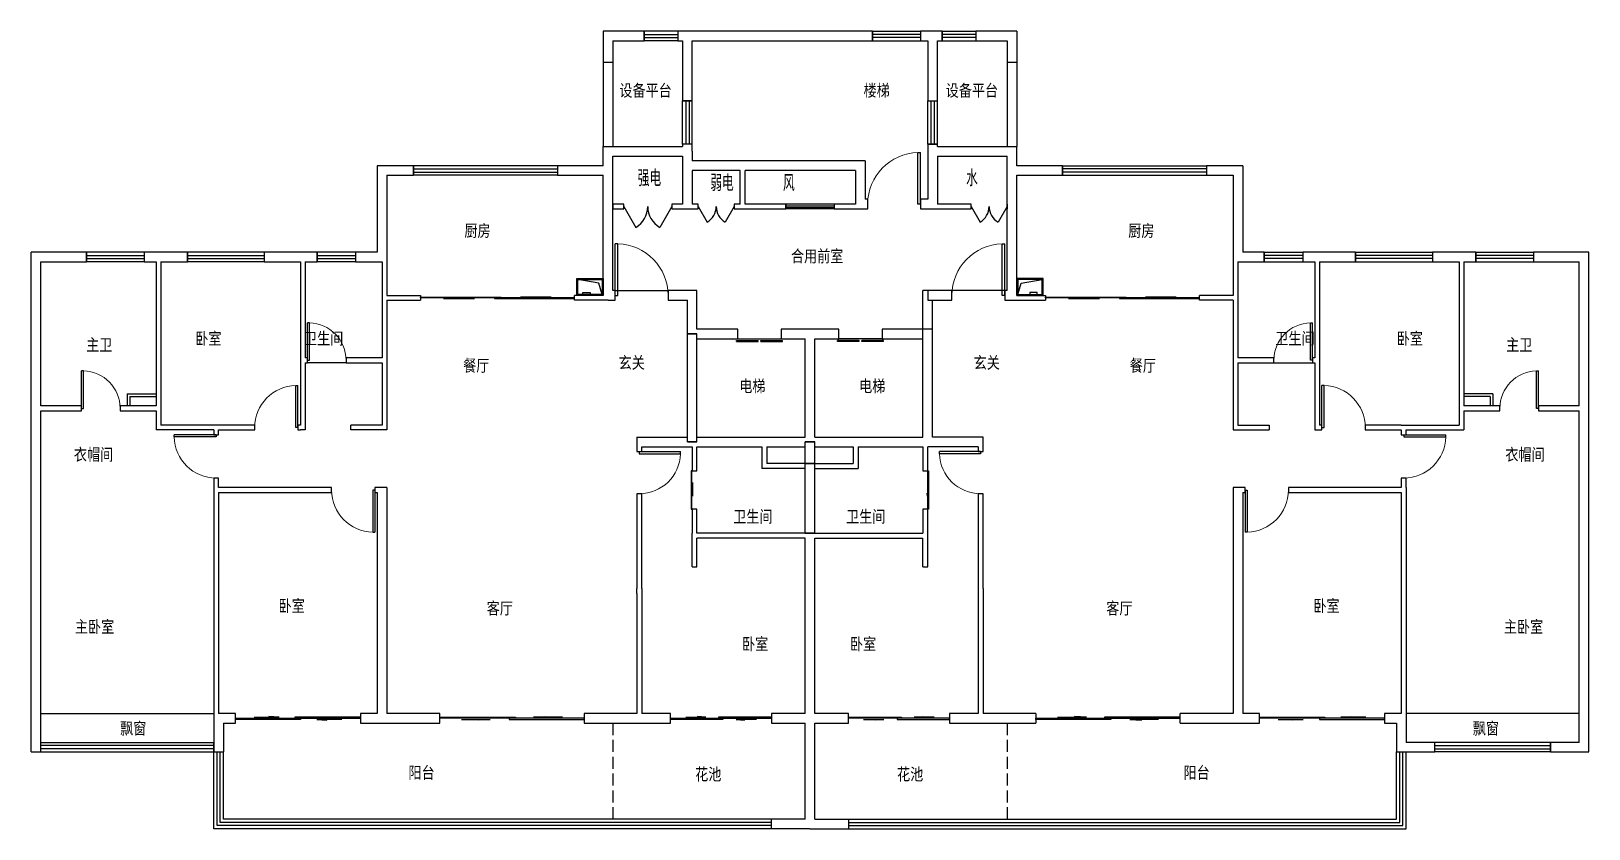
# Model space of a CAD drawing. Extents: x 0 to 157251, y -2300 to 594000.
# Drawn here: x 98650 to 131050, y 200160 to 216760 of the extents above; entities that cross this region are included whole.
import ezdxf

# ---------------------------------------------------------------- set-up
doc = ezdxf.new("R2010")
doc.units = 0
doc.header["$LTSCALE"] = 1000
doc.header["$MEASUREMENT"] = 0
doc.linetypes.add('DASH', pattern=[0.35, 0.25, -0.1])
doc.layers.add('5-PUB_TEXT', color=7, linetype='Continuous', lineweight=5)
for name, color, linetype in [('AE-EQPM-TOLT', 78, 'Continuous'), ('AE-FLOR', 151, 'Continuous'), ('DIM_SYMB', 3, 'Continuous'), ('WALL', 9, 'Continuous'), ('WINDOW', 4, 'Continuous')]:
    doc.layers.add(name, color=color, linetype=linetype)
doc.styles.add('_TCH_DIM', font='SIMPLEX', dxfattribs={"bigfont": 'GBCBIG'})
doc.styles.add('黑体', font='simhei.ttf')

msp = doc.modelspace()

# ---------------------------------------------------------------- texts
at = {"layer": '5-PUB_TEXT', "style": '黑体', "width": 0.8}
for s, rotation, p in [('设备平台', 0, (110885, 215400)), ('楼梯', 360, (115964, 215400)), ('设备平台', 360, (117673, 215400)), ('厨房', 360, (107662, 212482)), ('厨房', 0, (121470, 212482)), ('合用前室', 360, (114454, 211953)), ('主卫', 0, (99795, 210107)), ('卧室', 0, (102063, 210240)), ('卫生间', 0, (104325, 210240)), ('卫生间', 360, (124529, 210240)), ('卧室', 360, (127054, 210240)), ('主卫', 360, (129330, 210107)), ('餐厅', 0, (107636, 209675)), ('玄关', 360, (110869, 209736)), ('玄关', 0, (118254, 209736)), ('餐厅', 360, (121501, 209675)), ('电梯', 360, (113379, 209249)), ('电梯', 360, (115872, 209249)), ('衣帽间', 0, (99539, 207824)), ('衣帽间', 360, (129314, 207824)), ('卫生间', 360, (113253, 206533)), ('卫生间', 0, (115600, 206533)), ('卧室', 0, (103796, 204677)), ('客厅', 0, (108126, 204625)), ('客厅', 360, (121013, 204625)), ('卧室', 360, (125321, 204677)), ('主卧室', 0, (99560, 204241)), ('主卧室', 360, (129283, 204241)), ('卧室', 360, (113437, 203882)), ('卧室', 0, (115681, 203882)), ('飘窗', 0, (100501, 202125)), ('飘窗', 360, (128636, 202125)), ('阳台', 0, (106498, 201205)), ('花池', 0, (112461, 201172)), ('花池', 360, (116661, 201172)), ('阳台', 360, (122620, 201205))]:
    msp.add_text(s, height=250, rotation=rotation, dxfattribs=at).set_placement(p)
at = {"layer": 'DIM_SYMB', "color": 7, "style": '_TCH_DIM'}
for s, height, p in [('强电', 337.6, (111268, 213531)), ('水', 338, (118097, 213531)), ('弱电', 337.6, (112777, 213431)), ('风', 338, (114288, 213431))]:
    msp.add_text(s, height=height, dxfattribs=at).set_placement(p)

# ---------------------------------------------------------------- blocks, each defined once
blk = doc.blocks.new('A$C7ACF2B12')
at = {"color": 250}
for points in [[(20, -30), (20, 480), (330, 480), (330, -30)], [(20, 375), (60, 375), (60, 225), (20, 225)]]:
    blk.add_lwpolyline(points, close=True, dxfattribs=at)
blk.add_lwpolyline([(20, -30), (256, 41), (330, 480)], dxfattribs=at)
at = {"layer": 'AE-EQPM-TOLT'}
blk.add_lwpolyline([(0, -50), (0, 500), (350, 500), (350, -50)], close=True, dxfattribs=at)
blk = doc.blocks.new('$DorLib2D$00000231')
at = {"color": 0}
for p, q in [((-0.5, 0), (-0.25, 0.433)), ((0.5, 0), (0.25, 0.433))]:
    blk.add_line(p, q, dxfattribs=at)
for centre, start, end in [((-0.5, 0), 0, 60), ((0.5, 0), 120, 180)]:
    blk.add_arc(centre, 0.5, start, end, dxfattribs=at)
blk = doc.blocks.new('$DorLib2D$00000127')
at = {"color": 0}
for points in [[(-0.533, 0.795), (-0.533, 0.69)], [(-0.033, 0.795), (-0.533, 0.795)], [(-0.033, 0.795), (-0.033, 0.69)], [(0.533, 0.795), (0.033, 0.795)], [(0.033, 0.795), (0.033, 0.69)], [(0.533, 0.795), (0.533, 0.69)], [(-0.033, 0.69), (-0.533, 0.69)], [(0.5, 0.5), (-0.5, 0.5)], [(0.533, 0.69), (0.033, 0.69)]]:
    blk.add_lwpolyline(points, dxfattribs=at)
blk = doc.blocks.new('$DorLib2D$00000001')
for p, q in [((0.45, 0.975), (0.5, 0.975)), ((0.45, 0), (0.45, 0.975)), ((0.5, 0), (0.5, 0.975)), ((0.5, 0), (0.45, 0))]:
    blk.add_line(p, q)
at = {"lineweight": 13}
blk.add_arc((0.475, 0), 0.975, 91.4693, 180, dxfattribs=at)
blk = doc.blocks.new('$DorLib2D$00000129')
at = {"color": 0, "linetype": 'Continuous'}
for p, q in [((-0.5, 0.545), (-0.5, 0.687)), ((-0.5, 0.687), (0.5, 0.687)), ((0.5, 0.545), (-0.5, 0.545)), ((-0.5, 0.5), (-0.5, 0.545)), ((-0.2, 0.437), (0.158, 0.437)), ((0.08, 0.341), (0.08, 0.437)), ((0.158, 0.437), (0.08, 0.341)), ((0.5, 0.687), (0.5, 0.545)), ((0.5, 0.5), (0.5, 0.545))]:
    blk.add_line(p, q, dxfattribs=at)
blk = doc.blocks.new('$DorLib2D$00000131')
at = {"color": 0, "linetype": 'Continuous'}
for p, q in [((-0.5, 0.125), (-0.5, 0)), ((0.019, 0.125), (-0.5, 0.125)), ((0.019, 0), (0.019, 0.125)), ((0.15, 0.125), (0.232, 0.197)), ((0.35, 0.125), (0.15, 0.125)), ((0.232, 0.197), (0.232, 0.125)), ((-0.5, 0), (0.019, 0)), ((-0.024, 0), (0.5, 0)), ((-0.024, -0.125), (-0.024, 0)), ((0.5, 0), (0.5, -0.125)), ((-0.35, -0.125), (-0.15, -0.125)), ((-0.232, -0.197), (-0.232, -0.125)), ((-0.15, -0.125), (-0.232, -0.197)), ((0.5, -0.125), (-0.024, -0.125))]:
    blk.add_line(p, q, dxfattribs=at)

# ---------------------------------------------------------------- linework, layer by layer
at = {"layer": 'AE-FLOR'}
for p, q in [((112100, 216760), (111400, 216760)), ((111400, 216760), (111400, 216560)), ((112100, 216760), (112100, 216560)), ((117600, 216760), (118300, 216760)), ((117600, 216760), (117600, 216560)), ((118300, 216760), (118300, 216560)), ((111400, 216693), (112100, 216693)), ((111400, 216626), (112100, 216626)), ((112100, 216560), (111400, 216560)), ((118300, 216693), (117600, 216693)), ((118300, 216626), (117600, 216626)), ((117600, 216560), (118300, 216560)), ((110550, 216110), (110550, 214360)), ((110750, 216110), (110750, 214360)), ((118950, 216110), (118950, 214360)), ((119150, 216110), (119150, 214360)), ((110550, 215185), (110550, 214360)), ((110750, 215185), (110750, 214360)), ((118950, 215185), (118950, 214360)), ((119150, 215185), (119150, 214360)), ((109600, 213960), (106600, 213960)), ((106600, 213960), (106600, 213760)), ((106600, 213893), (109600, 213893)), ((109600, 213960), (109600, 213760)), ((120100, 213960), (123100, 213960)), ((120100, 213960), (120100, 213760)), ((123100, 213893), (120100, 213893)), ((123100, 213960), (123100, 213760)), ((106600, 213826), (109600, 213826)), ((109600, 213760), (106600, 213760)), ((123100, 213826), (120100, 213826)), ((120100, 213760), (123100, 213760)), ((115350, 213160), (114350, 213160)), ((114350, 213160), (114350, 213060)), ((114350, 213126), (115350, 213126)), ((114350, 213093), (115350, 213093)), ((115350, 213060), (114350, 213060)), ((115350, 213160), (115350, 213060)), ((110800, 211360), (111900, 211360)), ((118900, 211360), (117800, 211360)), ((105200, 209860), (104400, 209860)), ((124500, 209860), (125300, 209860)), ((98850, 202560), (102450, 202560)), ((130850, 202560), (127250, 202560)), ((102450, 200160), (102450, 201760)), ((102520, 200230), (102520, 201760)), ((102580, 200290), (102580, 201760)), ((102650, 200360), (102650, 201760)), ((127050, 200360), (127050, 201760)), ((127120, 200290), (127120, 201760)), ((127180, 200230), (127180, 201760)), ((127250, 200160), (127250, 201760)), ((114050, 200290), (102580, 200290)), ((114050, 200360), (102650, 200360)), ((115650, 200360), (127050, 200360)), ((115650, 200290), (127120, 200290)), ((114050, 200160), (102450, 200160)), ((114050, 200230), (102520, 200230)), ((115650, 200230), (127180, 200230)), ((115650, 200160), (127250, 200160))]:
    msp.add_line(p, q, dxfattribs=at)
at = {"layer": 'AE-FLOR', "extrusion": (0, 0, -1)}
for p, q in [((116150, 216760), (117150, 216760)), ((116150, 216760), (116150, 216560)), ((117150, 216760), (117150, 216560)), ((117150, 216693), (116150, 216693)), ((117150, 216626), (116150, 216626)), ((116150, 216560), (117150, 216560)), ((112200, 214410), (112200, 215310)), ((112400, 215310), (112200, 215310)), ((112267, 215310), (112267, 214410)), ((112334, 215310), (112334, 214410)), ((112400, 214410), (112400, 215310)), ((117300, 214410), (117300, 215310)), ((117300, 215310), (117500, 215310)), ((117367, 215310), (117367, 214410)), ((117434, 215310), (117434, 214410)), ((117500, 214410), (117500, 215310)), ((112400, 214410), (112200, 214410)), ((117300, 214410), (117500, 214410)), ((101000, 212160), (99800, 212160)), ((99800, 212160), (99800, 211960)), ((99800, 212093), (101000, 212093)), ((99800, 212026), (101000, 212026)), ((101000, 211960), (99800, 211960)), ((101000, 212160), (101000, 211960)), ((103500, 212160), (101900, 212160)), ((101900, 212160), (101900, 211960)), ((101900, 212093), (103500, 212093)), ((101900, 212026), (103500, 212026)), ((103500, 211960), (101900, 211960)), ((103500, 212160), (103500, 211960)), ((105400, 212160), (104600, 212160)), ((104600, 212160), (104600, 211960)), ((104600, 212093), (105400, 212093)), ((104600, 212026), (105400, 212026)), ((105400, 211960), (104600, 211960)), ((105400, 212160), (105400, 211960)), ((124300, 212160), (125100, 212160)), ((124300, 212160), (124300, 211960)), ((125100, 212093), (124300, 212093)), ((125100, 212026), (124300, 212026)), ((124300, 211960), (125100, 211960)), ((125100, 212160), (125100, 211960)), ((126200, 212160), (127800, 212160)), ((126200, 212160), (126200, 211960)), ((127800, 212093), (126200, 212093)), ((127800, 212026), (126200, 212026)), ((126200, 211960), (127800, 211960)), ((127800, 212160), (127800, 211960)), ((128700, 212160), (129900, 212160)), ((128700, 212160), (128700, 211960)), ((129900, 212093), (128700, 212093)), ((129900, 212026), (128700, 212026)), ((128700, 211960), (129900, 211960)), ((129900, 212160), (129900, 211960)), ((98850, 201960), (102450, 201960)), ((98850, 201760), (98850, 201960)), ((102450, 201893), (98850, 201893)), ((102450, 201760), (102450, 201960)), ((130250, 201960), (127850, 201960)), ((127850, 201760), (127850, 201960)), ((127850, 201893), (130250, 201893)), ((130250, 201760), (130250, 201960)), ((102450, 201826), (98850, 201826)), ((98850, 201760), (102450, 201760)), ((127850, 201826), (130250, 201826)), ((130250, 201760), (127850, 201760))]:
    msp.add_line(p, q, dxfattribs=at)
at = {"layer": 'AE-FLOR', "linetype": 'DASH'}
for p, q in [((110750, 202360), (110750, 200360)), ((118950, 202360), (118950, 200360))]:
    msp.add_line(p, q, dxfattribs=at)
at = {"layer": 'WALL'}
for p, q in [((110550, 216760), (110550, 216110)), ((111400, 216760), (110550, 216760)), ((111400, 216560), (111400, 216760)), ((112300, 216760), (112100, 216760)), ((112100, 216760), (112100, 216560)), ((116150, 216760), (112300, 216760)), ((116150, 216560), (116150, 216760)), ((117300, 216760), (117150, 216760)), ((117150, 216760), (117150, 216560)), ((117300, 216760), (117300, 216760)), ((117500, 216760), (117300, 216760)), ((117600, 216760), (117500, 216760)), ((117500, 216760), (117500, 216760)), ((117600, 216560), (117600, 216760)), ((119150, 216760), (118300, 216760)), ((118300, 216760), (118300, 216560)), ((119150, 216760), (119150, 216110)), ((110750, 216560), (110750, 216110)), ((110750, 216560), (111400, 216560)), ((112100, 216560), (112200, 216560)), ((112200, 216560), (112200, 215310)), ((112400, 215310), (112400, 216560)), ((112400, 216560), (116150, 216560)), ((117150, 216560), (117300, 216560)), ((117300, 216560), (117300, 215310)), ((117500, 216560), (117600, 216560)), ((117500, 215310), (117500, 216560)), ((118300, 216560), (118950, 216560)), ((118950, 216560), (118950, 216110)), ((110750, 216110), (110550, 216110)), ((119150, 216110), (118950, 216110)), ((112200, 215310), (112400, 215310)), ((117300, 215310), (117500, 215310)), ((110550, 213960), (110550, 214360)), ((110550, 214360), (110750, 214360)), ((110750, 214360), (112200, 214360)), ((112400, 214410), (112200, 214410)), ((112200, 214410), (112200, 214360)), ((112400, 214260), (112400, 214410)), ((112400, 214260), (112400, 214060)), ((117500, 214410), (117300, 214410)), ((117300, 214410), (117300, 214260)), ((117300, 214260), (117300, 213260)), ((117500, 214360), (117500, 214410)), ((117500, 214360), (118950, 214360)), ((118950, 214360), (119150, 214360)), ((119150, 213960), (119150, 214360)), ((105850, 213960), (105850, 212160)), ((106600, 213960), (105850, 213960)), ((106600, 213760), (106600, 213960)), ((110550, 213960), (109600, 213960)), ((109600, 213960), (109600, 213760)), ((110750, 214160), (112200, 214160)), ((110750, 211360), (110750, 214160)), ((112200, 214160), (112200, 213960)), ((112200, 213960), (112200, 213159)), ((113500, 214060), (112400, 214060)), ((113400, 213860), (112400, 213860)), ((112400, 213860), (112400, 213160)), ((113400, 213160), (113400, 213860)), ((116000, 214060), (113500, 214060)), ((115800, 213860), (113500, 213860)), ((113500, 213160), (113500, 213860)), ((115800, 213860), (115800, 213160)), ((116000, 214060), (116000, 213260)), ((117500, 214160), (117500, 213160)), ((117500, 214160), (118950, 214160)), ((118950, 211360), (118950, 214160)), ((120100, 213960), (119150, 213960)), ((120100, 213760), (120100, 213960)), ((123850, 213960), (123100, 213960)), ((123100, 213960), (123100, 213760)), ((123850, 213960), (123850, 212160)), ((106050, 213760), (106050, 212060)), ((106050, 213760), (106600, 213760)), ((109600, 213760), (110550, 213760)), ((110550, 211260), (110550, 213760)), ((119150, 211260), (119150, 213760)), ((119150, 213760), (120100, 213760)), ((123100, 213760), (123650, 213760)), ((123650, 213760), (123650, 212060)), ((116050, 213260), (116000, 213260)), ((116050, 213060), (116050, 213260)), ((117300, 213260), (117150, 213260)), ((117150, 213260), (117150, 213060)), ((110976, 213159), (110751, 213159)), ((110751, 213159), (110751, 213059)), ((110751, 213059), (110976, 213059)), ((110976, 213059), (110976, 213159)), ((112200, 213159), (111976, 213159)), ((111976, 213159), (111976, 213059)), ((111976, 213059), (112301, 213059)), ((112300, 213060), (112525, 213060)), ((112525, 213160), (112400, 213160)), ((112525, 213060), (112525, 213160)), ((113400, 213160), (113275, 213160)), ((113275, 213160), (113275, 213060)), ((113275, 213060), (113500, 213060)), ((114350, 213160), (113500, 213160)), ((113500, 213060), (114350, 213060)), ((114350, 213060), (114350, 213160)), ((115800, 213160), (115350, 213160)), ((115350, 213160), (115350, 213060)), ((115350, 213060), (115900, 213060)), ((115900, 213060), (116050, 213060)), ((117150, 213060), (117400, 213060)), ((117400, 213060), (118200, 213060)), ((118200, 213160), (117500, 213160)), ((118200, 213060), (118200, 213160)), ((118950, 213160), (118950, 213060)), ((98650, 208860), (98650, 212160)), ((99800, 212160), (98650, 212160)), ((98850, 208960), (98850, 211960)), ((98850, 211960), (99800, 211960)), ((99800, 211960), (99800, 212160)), ((101350, 212160), (101000, 212160)), ((101000, 212160), (101000, 211960)), ((101000, 211960), (101250, 211960)), ((101250, 211960), (101250, 208960)), ((101900, 212160), (101350, 212160)), ((101350, 211960), (101350, 208860)), ((101350, 211960), (101900, 211960)), ((101900, 211960), (101900, 212160)), ((104250, 212160), (103500, 212160)), ((103500, 212160), (103500, 211960)), ((103500, 211960), (104250, 211960)), ((104600, 212160), (104250, 212160)), ((104250, 211960), (104250, 209960)), ((104350, 211960), (104350, 209960)), ((104350, 211960), (104600, 211960)), ((104600, 211960), (104600, 212160)), ((105850, 212160), (105400, 212160)), ((105400, 212160), (105400, 211960)), ((105400, 211960), (105950, 211960)), ((105950, 211960), (105950, 211260)), ((106050, 212060), (106050, 211260)), ((123650, 212060), (123650, 211260)), ((123750, 211960), (123750, 211260)), ((123750, 211960), (124300, 211960)), ((124300, 212160), (123850, 212160)), ((124300, 211960), (124300, 212160)), ((125450, 212160), (125100, 212160)), ((125100, 212160), (125100, 211960)), ((125100, 211960), (125350, 211960)), ((125350, 211960), (125350, 209960)), ((126200, 212160), (125450, 212160)), ((125450, 211960), (125450, 209960)), ((125450, 211960), (126200, 211960)), ((126200, 211960), (126200, 212160)), ((128350, 212160), (127800, 212160)), ((127800, 212160), (127800, 211960)), ((127800, 211960), (128350, 211960)), ((128700, 212160), (128350, 212160)), ((128350, 211960), (128350, 208860)), ((128450, 211960), (128450, 208960)), ((128450, 211960), (128700, 211960)), ((128700, 211960), (128700, 212160)), ((131050, 212160), (129900, 212160)), ((129900, 212160), (129900, 211960)), ((129900, 211960), (130850, 211960)), ((130850, 208960), (130850, 211960)), ((131050, 208860), (131050, 212160)), ((105950, 211260), (105950, 209960)), ((106050, 211260), (106750, 211260)), ((106750, 211260), (106750, 211160)), ((110550, 211260), (109950, 211260)), ((109950, 211160), (109950, 211260)), ((110800, 211360), (110750, 211360)), ((110800, 211160), (110800, 211360)), ((112500, 211360), (111900, 211360)), ((111900, 211360), (111900, 211160)), ((112500, 210560), (112500, 211360)), ((117200, 208310), (117200, 211360)), ((117800, 211360), (117200, 211360)), ((117300, 211360), (117300, 211160)), ((117800, 211160), (117800, 211360)), ((118950, 211360), (118900, 211360)), ((118900, 211360), (118900, 211160)), ((119150, 211260), (119750, 211260)), ((119750, 211260), (119750, 211160)), ((123650, 211260), (122950, 211260)), ((122950, 211160), (122950, 211260)), ((123750, 211260), (123750, 209960)), ((106050, 211160), (106050, 209960)), ((106050, 211160), (106750, 211160)), ((110650, 211160), (109950, 211160)), ((110650, 211160), (110800, 211160)), ((111900, 211160), (112300, 211160)), ((112300, 210460), (112300, 211160)), ((117300, 211160), (117800, 211160)), ((117400, 208310), (117400, 211160)), ((118900, 211160), (119050, 211160)), ((119050, 211160), (119750, 211160)), ((123650, 211160), (122950, 211160)), ((123650, 211160), (123650, 209960)), ((112300, 208210), (112300, 210460)), ((112300, 210460), (112500, 210460)), ((112300, 208310), (112300, 210460)), ((112500, 210460), (112300, 210460)), ((113350, 210560), (112500, 210560)), ((112500, 208210), (112500, 210460)), ((112500, 208310), (112500, 210360)), ((112500, 210360), (113350, 210360)), ((113350, 210360), (113350, 210560)), ((114850, 210560), (114250, 210560)), ((114250, 210560), (114250, 210360)), ((114250, 210360), (114750, 210360)), ((114750, 208310), (114750, 210360)), ((115451, 210560), (114850, 210560)), ((114950, 208310), (114950, 210360)), ((114950, 210360), (115451, 210360)), ((115451, 210360), (115451, 210560)), ((117400, 210560), (116351, 210560)), ((116351, 210560), (116351, 210360)), ((116351, 210360), (117200, 210360)), ((104250, 209960), (104250, 208560)), ((104400, 209960), (104350, 209960)), ((104400, 209860), (104400, 209960)), ((105950, 209960), (105200, 209960)), ((105200, 209960), (105200, 209860)), ((106050, 209960), (106050, 208460)), ((123650, 209960), (123650, 208460)), ((124500, 209960), (123750, 209960)), ((124500, 209860), (124500, 209960)), ((125350, 209960), (125300, 209960)), ((125300, 209960), (125300, 209860)), ((125450, 209960), (125450, 208560)), ((104350, 209860), (104350, 208460)), ((104350, 209860), (104400, 209860)), ((105200, 209860), (105950, 209860)), ((105950, 209860), (105950, 208560)), ((123750, 209860), (123750, 208560)), ((123750, 209860), (124500, 209860)), ((125300, 209860), (125350, 209860)), ((125350, 209860), (125350, 208460)), ((100650, 209210), (100650, 208960)), ((100650, 209210), (101250, 209210)), ((100700, 209160), (100700, 208960)), ((100700, 209160), (101250, 209160)), ((129050, 209210), (128450, 209210)), ((129000, 209160), (128450, 209160)), ((129000, 209160), (129000, 208960)), ((129050, 209210), (129050, 208960)), ((98650, 201760), (98650, 208860)), ((99700, 208960), (98850, 208960)), ((98850, 201960), (98850, 208860)), ((98850, 208860), (99700, 208860)), ((99700, 208860), (99700, 208960)), ((101250, 208960), (100500, 208960)), ((100500, 208960), (100500, 208860)), ((100500, 208860), (101250, 208860)), ((101250, 208860), (101250, 208460)), ((101350, 208860), (101350, 208560)), ((128350, 208860), (128350, 208560)), ((129200, 208960), (128450, 208960)), ((128450, 208860), (128450, 208460)), ((128450, 208860), (129200, 208860)), ((129200, 208860), (129200, 208960)), ((130850, 208960), (130000, 208960)), ((130000, 208960), (130000, 208860)), ((130000, 208860), (130850, 208860)), ((130850, 201960), (130850, 208860)), ((131050, 201760), (131050, 208860)), ((102450, 208460), (101250, 208460)), ((102550, 208560), (101350, 208560)), ((102450, 208460), (102450, 208360)), ((102450, 208360), (102550, 208360)), ((103300, 208560), (102550, 208560)), ((102550, 208360), (102550, 208460)), ((102550, 208460), (103300, 208460)), ((103300, 208460), (103300, 208560)), ((104250, 208560), (104200, 208560)), ((104200, 208560), (104200, 208460)), ((104200, 208460), (104250, 208460)), ((104350, 208460), (104250, 208460)), ((105950, 208560), (105300, 208560)), ((105300, 208460), (105300, 208560)), ((106050, 208460), (105300, 208460)), ((123650, 208460), (124400, 208460)), ((123750, 208560), (124400, 208560)), ((124400, 208560), (124400, 208460)), ((125350, 208460), (125450, 208460)), ((125500, 208560), (125450, 208560)), ((125450, 208460), (125500, 208460)), ((125500, 208460), (125500, 208560)), ((127150, 208560), (126400, 208560)), ((126400, 208560), (126400, 208460)), ((126400, 208460), (127150, 208460)), ((127150, 208560), (128350, 208560)), ((127150, 208460), (127150, 208360)), ((127150, 208360), (127250, 208360)), ((127250, 208460), (128450, 208460)), ((127250, 208360), (127250, 208460)), ((111250, 208310), (112300, 208310)), ((111250, 208310), (111250, 208010)), ((111250, 208010), (111350, 208010)), ((111350, 208110), (112400, 208110)), ((111350, 208010), (111350, 208110)), ((112500, 208210), (112300, 208210)), ((112300, 208210), (112500, 208210)), ((112400, 208110), (112400, 207610)), ((112500, 208310), (113850, 208310)), ((112500, 208110), (113850, 208110)), ((112500, 207610), (112500, 208110)), ((113850, 208310), (114750, 208310)), ((113850, 208110), (113850, 207659)), ((113950, 208110), (114750, 208110)), ((113950, 208110), (113950, 207759)), ((114750, 207759), (114751, 208210)), ((114750, 207759), (114750, 208110)), ((114950, 208210), (114751, 208210)), ((114751, 208210), (114950, 208210)), ((114950, 208310), (115850, 208310)), ((114950, 207759), (114950, 208210)), ((114950, 208110), (115750, 208110)), ((114950, 207759), (114950, 208110)), ((115750, 208110), (115750, 207759)), ((115850, 208310), (117200, 208310)), ((115850, 208110), (117200, 208110)), ((115850, 208110), (115850, 207659)), ((117200, 208110), (117200, 207610)), ((117300, 207610), (117300, 208110)), ((118350, 208110), (117300, 208110)), ((118450, 208310), (117400, 208310)), ((118350, 208110), (118350, 208010)), ((118350, 208010), (118450, 208010)), ((118450, 208010), (118450, 208310)), ((114750, 207759), (113950, 207759)), ((114750, 207759), (114950, 207759)), ((114950, 207759), (114750, 207759)), ((114950, 207759), (114750, 207759)), ((114750, 206310), (114750, 207759)), ((114750, 207759), (114950, 207759)), ((114950, 206310), (114950, 207759)), ((114950, 207759), (115750, 207759)), ((102550, 207460), (102450, 207460)), ((102450, 207460), (102450, 207260)), ((102550, 207260), (102550, 207460)), ((112400, 207610), (112500, 207610)), ((114750, 207659), (113850, 207659)), ((114750, 206310), (114750, 207659)), ((114950, 207659), (115850, 207659)), ((114950, 206310), (114950, 207659)), ((117200, 207610), (117300, 207610)), ((127250, 207460), (127150, 207460)), ((127150, 207460), (127150, 207260)), ((127250, 207260), (127250, 207460)), ((102450, 207260), (102450, 202460)), ((104900, 207260), (102550, 207260)), ((102550, 207160), (102550, 202560)), ((102550, 207160), (104900, 207160)), ((104900, 207160), (104900, 207260)), ((106050, 207260), (105800, 207260)), ((105800, 207260), (105800, 207160)), ((105800, 207160), (105850, 207160)), ((105850, 207160), (105850, 202560)), ((106050, 207260), (106050, 202560)), ((111350, 207132), (111250, 207132)), ((111250, 207132), (111250, 205160)), ((111350, 205160), (111350, 207132)), ((118450, 207132), (118350, 207132)), ((118350, 207132), (118350, 205160)), ((118450, 205160), (118450, 207132)), ((123900, 207260), (123650, 207260)), ((123650, 207260), (123650, 202560)), ((123850, 207160), (123900, 207160)), ((123850, 207160), (123850, 202560)), ((123900, 207160), (123900, 207260)), ((127150, 207260), (124800, 207260)), ((124800, 207260), (124800, 207160)), ((124800, 207160), (127150, 207160)), ((127150, 207160), (127150, 202560)), ((127250, 207260), (127250, 202460)), ((112500, 206810), (112400, 206810)), ((112400, 206810), (112400, 206310)), ((112500, 206310), (112500, 206810)), ((117300, 206810), (117200, 206810)), ((117200, 206810), (117200, 206310)), ((117300, 206310), (117300, 206810)), ((112400, 205610), (112400, 206310)), ((114750, 206310), (112500, 206310)), ((112500, 205610), (112500, 206210)), ((114750, 206210), (112500, 206210)), ((114750, 206310), (114950, 206310)), ((114950, 206310), (114750, 206310)), ((114750, 202560), (114750, 206210)), ((114950, 206310), (117200, 206310)), ((114950, 202560), (114950, 206210)), ((114950, 206210), (117200, 206210)), ((117200, 205610), (117200, 206210)), ((117300, 205610), (117300, 206310)), ((112400, 205610), (112500, 205610)), ((117200, 205610), (117300, 205610)), ((111250, 205160), (111250, 205160)), ((111250, 205060), (111250, 205160)), ((111350, 205160), (111350, 202560)), ((118350, 205160), (118350, 202560)), ((118450, 205160), (118450, 205160)), ((118450, 205160), (118450, 205060)), ((111250, 205060), (111250, 205060)), ((111250, 205060), (111250, 202560)), ((118450, 205060), (118450, 205060)), ((118450, 205060), (118450, 202560)), ((102900, 202560), (102550, 202560)), ((102900, 202360), (102900, 202560)), ((105850, 202560), (105500, 202560)), ((105500, 202560), (105500, 202360)), ((107150, 202560), (106050, 202560)), ((107150, 202360), (107150, 202560)), ((111250, 202560), (110150, 202560)), ((110150, 202560), (110150, 202360)), ((111950, 202560), (111350, 202560)), ((111950, 202360), (111950, 202560)), ((114750, 202560), (114050, 202560)), ((114050, 202560), (114050, 202360)), ((115650, 202560), (114950, 202560)), ((115650, 202360), (115650, 202560)), ((118350, 202560), (117750, 202560)), ((117750, 202560), (117750, 202360)), ((119550, 202560), (118450, 202560)), ((119550, 202560), (119550, 202360)), ((123650, 202560), (122550, 202560)), ((122550, 202360), (122550, 202560)), ((124200, 202560), (123850, 202560)), ((124200, 202360), (124200, 202560)), ((127150, 202560), (126800, 202560)), ((126800, 202560), (126800, 202360)), ((102450, 202460), (102450, 201960)), ((102650, 202360), (102650, 201760)), ((102650, 202360), (102900, 202360)), ((105500, 202360), (105950, 202360)), ((105950, 202360), (107150, 202360)), ((110150, 202360), (111350, 202360)), ((111350, 202360), (111950, 202360)), ((114050, 202360), (114750, 202360)), ((114750, 200360), (114750, 202360)), ((114950, 200360), (114950, 202360)), ((114950, 202360), (115650, 202360)), ((117750, 202360), (118350, 202360)), ((118350, 202360), (119550, 202360)), ((122550, 202360), (123750, 202360)), ((123750, 202360), (124200, 202360)), ((126800, 202360), (127050, 202360)), ((127050, 202360), (127050, 201760)), ((127250, 202460), (127250, 201960)), ((98850, 201760), (98850, 201960)), ((102450, 201960), (102450, 201760)), ((127850, 201960), (127250, 201960)), ((127850, 201760), (127850, 201960)), ((130850, 201960), (130250, 201960)), ((130250, 201960), (130250, 201760)), ((98650, 201760), (98850, 201760)), ((102450, 201760), (102650, 201760)), ((127050, 201760), (127850, 201760)), ((130250, 201760), (131050, 201760)), ((114750, 200360), (114050, 200360)), ((114050, 200160), (114050, 200360)), ((114950, 200360), (115650, 200360)), ((115650, 200360), (115650, 200160)), ((114850, 200160), (114050, 200160)), ((114850, 200160), (115650, 200160))]:
    msp.add_line(p, q, dxfattribs=at)

# ---------------------------------------------------------------- block references
at = {"layer": 'WINDOW'}
for name, p, xscale, yscale, zscale, rotation in [('$DorLib2D$00000001', (116600, 213160), -1100, -1100, -1100, 180), ('$DorLib2D$00000231', (111476, 213109), 1000, 1000, 1000, 180), ('$DorLib2D$00000231', (112900, 213110), 750, 750, 750, 180), ('$DorLib2D$00000231', (118575, 213110), 750, 750, 750, 179.9999999999968), ('$DorLib2D$00000001', (111350, 211260), -1100, 1100, -1100, 359.9999999994636), ('$DorLib2D$00000001', (118350, 211260), -1100, -1100, -1100, 180.0000000005365), ('$DorLib2D$00000131', (108350, 211210), 3200, 100, 3200, 180.0000000000043), ('$DorLib2D$00000131', (121350, 211210), 3200, 100, 3200, 180.0000000000043), ('$DorLib2D$00000001', (104800, 209910), 800, -800, 800, 179.9999999996645), ('$DorLib2D$00000127', (113800, 210460), 900, 200, 900, 180.0000000000326), ('$DorLib2D$00000001', (100100, 208910), 800, -800, 800, 180.0000000000975), ('$DorLib2D$00000001', (103750, 208510), -900, -900, -900, 180), ('$DorLib2D$00000001', (102500, 207910), -900, -900, -900, 270), ('$DorLib2D$00000001', (127200, 207910), -900, 900, -900, 270), ('$DorLib2D$00000001', (111300, 207571), -877.4999999999682, 877.4999999999682, -877.4999999999682, 269.9999227090655), ('$DorLib2D$00000001', (118400, 207571), -877.4999999999682, -877.4999999999682, -877.4999999999682, 270.0000772909345), ('$DorLib2D$00000129', (112450, 207210), -800, 100, -800, 90.00000000153061), ('$DorLib2D$00000129', (117250, 207210), -800, -100, -800, 89.99999999846236), ('$DorLib2D$00000001', (105350, 207210), -900, 900, -900, 180), ('$DorLib2D$00000001', (124350, 207210), -900, -900, -900, 359.9999999999991), ('$DorLib2D$00000131', (104200, 202460), -2600, 200, -2600, 180), ('$DorLib2D$00000131', (108650, 202460), 3000, 200, 3000, 180.0000000000043), ('$DorLib2D$00000131', (113000, 202460), -2100, 200, -2100, 180), ('$DorLib2D$00000131', (116700, 202460), -2100, -200, -2100, 359.9999999999962), ('$DorLib2D$00000131', (121050, 202460), -3000, 200, 3000, 180)]:
    msp.add_blockref(name, p, dxfattribs=dict(at, xscale=xscale, yscale=yscale, zscale=zscale, rotation=rotation))
at = {"layer": 'WINDOW', "color": 2, "rotation": 90}
msp.add_blockref('A$C7ACF2B12', (110500, 211260), dxfattribs=at)
at = {"layer": 'WINDOW', "color": 2, "xscale": -1, "rotation": 270}
msp.add_blockref('A$C7ACF2B12', (119200, 211260), dxfattribs=at)
at = {"layer": 'WINDOW'}
for name, p, xscale, yscale, zscale in [('$DorLib2D$00000001', (124900, 209910), 800, 800, 800), ('$DorLib2D$00000127', (115901, 210460), 900, -200, 900), ('$DorLib2D$00000001', (129600, 208910), 800, 800, 800), ('$DorLib2D$00000001', (125950, 208510), -900, 900, -900), ('$DorLib2D$00000131', (125500, 202460), -2600, -200, -2600)]:
    msp.add_blockref(name, p, dxfattribs=dict(at, xscale=xscale, yscale=yscale, zscale=zscale))

msp.set_redraw_order([(e.dxf.handle, doc.entitydb.next_handle()) for e in msp.query("TEXT MTEXT ATTDEF DIMENSION ARC_DIMENSION")])  # texts and dimensions are drawn at this point

doc.saveas('drawing.dxf')
